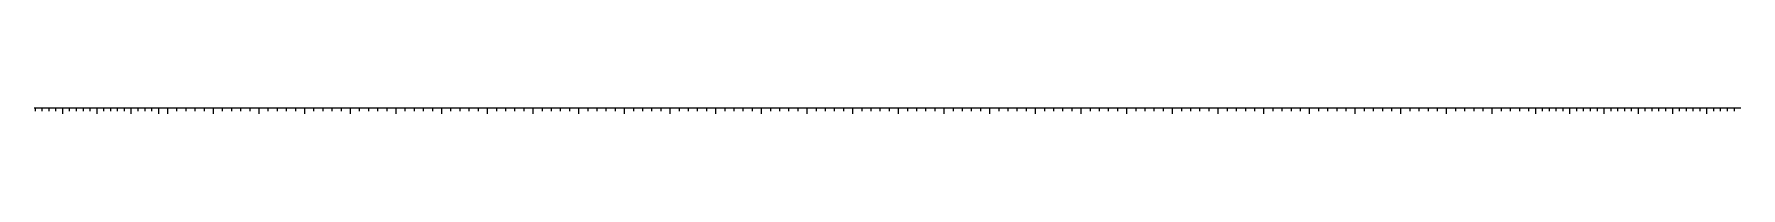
# Model space of a CAD drawing. Header units: inches. Extents: x 2352 to 5491, y -38 to 423.
# Drawn here: x 5269.8 to 5419.3, y -7.9 to -7.4 of the extents above; entities that cross this region are included whole.
import ezdxf

# ---------------------------------------------------------------- set-up
doc = ezdxf.new("R2010")
doc.units = ezdxf.units.IN
doc.header["$MEASUREMENT"] = 0
doc.layers.add('RULER', color=7, linetype='Continuous')

msp = doc.modelspace()

# ---------------------------------------------------------------- linework, layer by layer
at = {"layer": 'RULER', "lineweight": 5}
msp.add_line((5419.33076, -7.37613), (5269.84961, -7.37613), dxfattribs=at)
at = {"layer": 'RULER'}
for p, q in [((5269.93076, -7.37613), (5269.93076, -7.62613)), ((5270.53076, -7.37613), (5270.53076, -7.62613)), ((5271.13076, -7.37613), (5271.13076, -7.62613)), ((5271.73076, -7.37613), (5271.73076, -7.62613)), ((5272.33076, -7.37613), (5272.33076, -7.87613)), ((5272.93076, -7.37613), (5272.93076, -7.62613)), ((5273.53076, -7.37613), (5273.53076, -7.62613)), ((5274.13076, -7.37613), (5274.13076, -7.62613)), ((5274.73076, -7.37613), (5274.73076, -7.62613)), ((5275.33076, -7.37613), (5275.33076, -7.87613)), ((5275.93076, -7.37613), (5275.93076, -7.62613)), ((5276.53076, -7.37613), (5276.53076, -7.62613)), ((5277.13076, -7.37613), (5277.13076, -7.62613)), ((5277.73076, -7.37613), (5277.73076, -7.62613)), ((5278.33076, -7.37613), (5278.33076, -7.87613)), ((5278.93076, -7.37613), (5278.93076, -7.62613)), ((5279.53076, -7.37613), (5279.53076, -7.62613)), ((5280.13076, -7.37613), (5280.13076, -7.62613)), ((5280.73076, -7.37613), (5280.73076, -7.87613)), ((5280.73076, -7.37613), (5280.73076, -7.62613)), ((5281.53076, -7.37613), (5281.53076, -7.87613)), ((5282.33076, -7.37613), (5282.33076, -7.62613)), ((5283.13076, -7.37613), (5283.13076, -7.62613)), ((5283.93076, -7.37613), (5283.93076, -7.62613)), ((5284.73076, -7.37613), (5284.73076, -7.62613)), ((5285.53076, -7.37613), (5285.53076, -7.87613)), ((5286.33076, -7.37613), (5286.33076, -7.62613)), ((5287.13076, -7.37613), (5287.13076, -7.62613)), ((5287.93076, -7.37613), (5287.93076, -7.62613)), ((5288.73076, -7.37613), (5288.73076, -7.62613)), ((5289.53076, -7.37613), (5289.53076, -7.87613)), ((5290.33076, -7.37613), (5290.33076, -7.62613)), ((5291.13076, -7.37613), (5291.13076, -7.62613)), ((5291.93076, -7.37613), (5291.93076, -7.62613)), ((5292.73076, -7.37613), (5292.73076, -7.62613)), ((5293.53076, -7.37613), (5293.53076, -7.87613)), ((5294.33076, -7.37613), (5294.33076, -7.62613)), ((5295.13076, -7.37613), (5295.13076, -7.62613)), ((5295.93076, -7.37613), (5295.93076, -7.62613)), ((5296.73076, -7.37613), (5296.73076, -7.62613)), ((5297.53076, -7.37613), (5297.53076, -7.87613)), ((5298.33076, -7.37613), (5298.33076, -7.62613)), ((5299.13076, -7.37613), (5299.13076, -7.62613)), ((5299.93076, -7.37613), (5299.93076, -7.62613)), ((5300.73076, -7.37613), (5300.73076, -7.62613)), ((5301.53076, -7.37613), (5301.53076, -7.87613)), ((5302.33076, -7.37613), (5302.33076, -7.62613)), ((5303.13076, -7.37613), (5303.13076, -7.62613)), ((5303.93076, -7.37613), (5303.93076, -7.62613)), ((5304.73076, -7.37613), (5304.73076, -7.62613)), ((5305.53076, -7.37613), (5305.53076, -7.87613)), ((5306.33076, -7.37613), (5306.33076, -7.62613)), ((5307.13076, -7.37613), (5307.13076, -7.62613)), ((5307.93076, -7.37613), (5307.93076, -7.62613)), ((5308.73076, -7.37613), (5308.73076, -7.62613)), ((5309.53076, -7.37613), (5309.53076, -7.87613)), ((5310.33076, -7.37613), (5310.33076, -7.62613)), ((5311.13076, -7.37613), (5311.13076, -7.62613)), ((5311.93076, -7.37613), (5311.93076, -7.62613)), ((5312.73076, -7.37613), (5312.73076, -7.62613)), ((5313.53076, -7.37613), (5313.53076, -7.87613)), ((5314.33076, -7.37613), (5314.33076, -7.62613)), ((5315.13076, -7.37613), (5315.13076, -7.62613)), ((5315.93076, -7.37613), (5315.93076, -7.62613)), ((5316.73076, -7.37613), (5316.73076, -7.62613)), ((5317.53076, -7.37613), (5317.53076, -7.87613)), ((5318.33076, -7.37613), (5318.33076, -7.62613)), ((5319.13076, -7.37613), (5319.13076, -7.62613)), ((5319.93076, -7.37613), (5319.93076, -7.62613)), ((5320.73076, -7.37613), (5320.73076, -7.62613)), ((5321.53076, -7.37613), (5321.53076, -7.87613)), ((5322.33076, -7.37613), (5322.33076, -7.62613)), ((5323.13076, -7.37613), (5323.13076, -7.62613)), ((5323.93076, -7.37613), (5323.93076, -7.62613)), ((5324.73076, -7.37613), (5324.73076, -7.62613)), ((5325.53076, -7.37613), (5325.53076, -7.87613)), ((5326.33076, -7.37613), (5326.33076, -7.62613)), ((5327.13076, -7.37613), (5327.13076, -7.62613)), ((5327.93076, -7.37613), (5327.93076, -7.62613)), ((5328.73076, -7.37613), (5328.73076, -7.62613)), ((5329.53076, -7.37613), (5329.53076, -7.87613)), ((5330.33076, -7.37613), (5330.33076, -7.62613)), ((5331.13076, -7.37613), (5331.13076, -7.62613)), ((5331.93076, -7.37613), (5331.93076, -7.62613)), ((5332.73076, -7.37613), (5332.73076, -7.62613)), ((5333.53076, -7.37613), (5333.53076, -7.87613)), ((5334.33076, -7.37613), (5334.33076, -7.62613)), ((5335.13076, -7.37613), (5335.13076, -7.62613)), ((5335.93076, -7.37613), (5335.93076, -7.62613)), ((5336.73076, -7.37613), (5336.73076, -7.62613)), ((5337.53076, -7.37613), (5337.53076, -7.87613)), ((5338.33076, -7.37613), (5338.33076, -7.62613)), ((5339.13076, -7.37613), (5339.13076, -7.62613)), ((5339.93076, -7.37613), (5339.93076, -7.62613)), ((5340.73076, -7.37613), (5340.73076, -7.62613)), ((5341.53076, -7.37613), (5341.53076, -7.87613)), ((5342.33076, -7.37613), (5342.33076, -7.62613)), ((5343.13076, -7.37613), (5343.13076, -7.62613)), ((5343.93076, -7.37613), (5343.93076, -7.62613)), ((5344.73076, -7.37613), (5344.73076, -7.62613)), ((5345.53076, -7.37613), (5345.53076, -7.87613)), ((5346.33076, -7.37613), (5346.33076, -7.62613)), ((5347.13076, -7.37613), (5347.13076, -7.62613)), ((5347.93076, -7.37613), (5347.93076, -7.62613)), ((5348.73076, -7.37613), (5348.73076, -7.62613)), ((5349.53076, -7.37613), (5349.53076, -7.87613)), ((5350.33076, -7.37613), (5350.33076, -7.62613)), ((5351.13076, -7.37613), (5351.13076, -7.62613)), ((5351.93076, -7.37613), (5351.93076, -7.62613)), ((5352.73076, -7.37613), (5352.73076, -7.62613)), ((5353.53076, -7.37613), (5353.53076, -7.87613)), ((5354.33076, -7.37613), (5354.33076, -7.62613)), ((5355.13076, -7.37613), (5355.13076, -7.62613)), ((5355.93076, -7.37613), (5355.93076, -7.62613)), ((5356.73076, -7.37613), (5356.73076, -7.62613)), ((5357.53076, -7.37613), (5357.53076, -7.87613)), ((5358.33076, -7.37613), (5358.33076, -7.62613)), ((5359.13076, -7.37613), (5359.13076, -7.62613)), ((5359.93076, -7.37613), (5359.93076, -7.62613)), ((5360.73076, -7.37613), (5360.73076, -7.62613)), ((5361.53076, -7.37613), (5361.53076, -7.87613)), ((5362.33076, -7.37613), (5362.33076, -7.62613)), ((5363.13076, -7.37613), (5363.13076, -7.62613)), ((5363.93076, -7.37613), (5363.93076, -7.62613)), ((5364.73076, -7.37613), (5364.73076, -7.62613)), ((5365.53076, -7.37613), (5365.53076, -7.87613)), ((5366.33076, -7.37613), (5366.33076, -7.62613)), ((5367.13076, -7.37613), (5367.13076, -7.62613)), ((5367.93076, -7.37613), (5367.93076, -7.62613)), ((5368.73076, -7.37613), (5368.73076, -7.62613)), ((5369.53076, -7.37613), (5369.53076, -7.87613)), ((5370.33076, -7.37613), (5370.33076, -7.62613)), ((5371.13076, -7.37613), (5371.13076, -7.62613)), ((5371.93076, -7.37613), (5371.93076, -7.62613)), ((5372.73076, -7.37613), (5372.73076, -7.62613)), ((5373.53076, -7.37613), (5373.53076, -7.87613)), ((5374.33076, -7.37613), (5374.33076, -7.62613)), ((5375.13076, -7.37613), (5375.13076, -7.62613)), ((5375.93076, -7.37613), (5375.93076, -7.62613)), ((5376.73076, -7.37613), (5376.73076, -7.62613)), ((5377.53076, -7.37613), (5377.53076, -7.87613)), ((5378.33076, -7.37613), (5378.33076, -7.62613)), ((5379.13076, -7.37613), (5379.13076, -7.62613)), ((5379.93076, -7.37613), (5379.93076, -7.62613)), ((5380.73076, -7.37613), (5380.73076, -7.62613)), ((5381.53076, -7.37613), (5381.53076, -7.87613)), ((5382.33076, -7.37613), (5382.33076, -7.62613)), ((5383.13076, -7.37613), (5383.13076, -7.62613)), ((5383.93076, -7.37613), (5383.93076, -7.62613)), ((5384.73076, -7.37613), (5384.73076, -7.62613)), ((5385.53076, -7.37613), (5385.53076, -7.87613)), ((5386.33076, -7.37613), (5386.33076, -7.62613)), ((5387.13076, -7.37613), (5387.13076, -7.62613)), ((5387.93076, -7.37613), (5387.93076, -7.62613)), ((5388.73076, -7.37613), (5388.73076, -7.62613)), ((5389.53076, -7.37613), (5389.53076, -7.87613)), ((5390.33076, -7.37613), (5390.33076, -7.62613)), ((5391.13076, -7.37613), (5391.13076, -7.62613)), ((5391.93076, -7.37613), (5391.93076, -7.62613)), ((5392.73076, -7.37613), (5392.73076, -7.62613)), ((5393.53076, -7.37613), (5393.53076, -7.87613)), ((5394.33076, -7.37613), (5394.33076, -7.62613)), ((5395.13076, -7.37613), (5395.13076, -7.62613)), ((5395.93076, -7.37613), (5395.93076, -7.62613)), ((5396.73076, -7.37613), (5396.73076, -7.62613)), ((5397.53076, -7.37613), (5397.53076, -7.87613)), ((5398.33076, -7.37613), (5398.33076, -7.62613)), ((5399.13076, -7.37613), (5399.13076, -7.62613)), ((5399.93076, -7.37613), (5399.93076, -7.62613)), ((5400.73076, -7.37613), (5400.73076, -7.62613)), ((5401.33076, -7.37613), (5401.33076, -7.87613)), ((5401.93076, -7.37613), (5401.93076, -7.62613)), ((5402.53076, -7.37613), (5402.53076, -7.62613)), ((5403.13076, -7.37613), (5403.13076, -7.62613)), ((5403.73076, -7.37613), (5403.73076, -7.62613)), ((5404.33076, -7.37613), (5404.33076, -7.87613)), ((5404.93076, -7.37613), (5404.93076, -7.62613)), ((5405.53076, -7.37613), (5405.53076, -7.62613)), ((5406.13076, -7.37613), (5406.13076, -7.62613)), ((5406.73076, -7.37613), (5406.73076, -7.62613)), ((5407.33076, -7.37613), (5407.33076, -7.87613)), ((5407.93076, -7.37613), (5407.93076, -7.62613)), ((5408.53076, -7.37613), (5408.53076, -7.62613)), ((5409.13076, -7.37613), (5409.13076, -7.62613)), ((5409.73076, -7.37613), (5409.73076, -7.62613)), ((5410.33076, -7.37613), (5410.33076, -7.87613)), ((5410.93076, -7.37613), (5410.93076, -7.62613)), ((5411.53076, -7.37613), (5411.53076, -7.62613)), ((5412.13076, -7.37613), (5412.13076, -7.62613)), ((5412.73076, -7.37613), (5412.73076, -7.62613)), ((5413.33076, -7.37613), (5413.33076, -7.87613)), ((5413.93076, -7.37613), (5413.93076, -7.62613)), ((5414.53076, -7.37613), (5414.53076, -7.62613)), ((5415.13076, -7.37613), (5415.13076, -7.62613)), ((5415.73076, -7.37613), (5415.73076, -7.62613)), ((5416.33076, -7.37613), (5416.33076, -7.87613)), ((5416.93076, -7.37613), (5416.93076, -7.62613)), ((5417.53076, -7.37613), (5417.53076, -7.62613)), ((5418.13076, -7.37613), (5418.13076, -7.62613)), ((5418.73076, -7.37613), (5418.73076, -7.62613))]:
    msp.add_line(p, q, dxfattribs=at)

doc.saveas('drawing.dxf')
